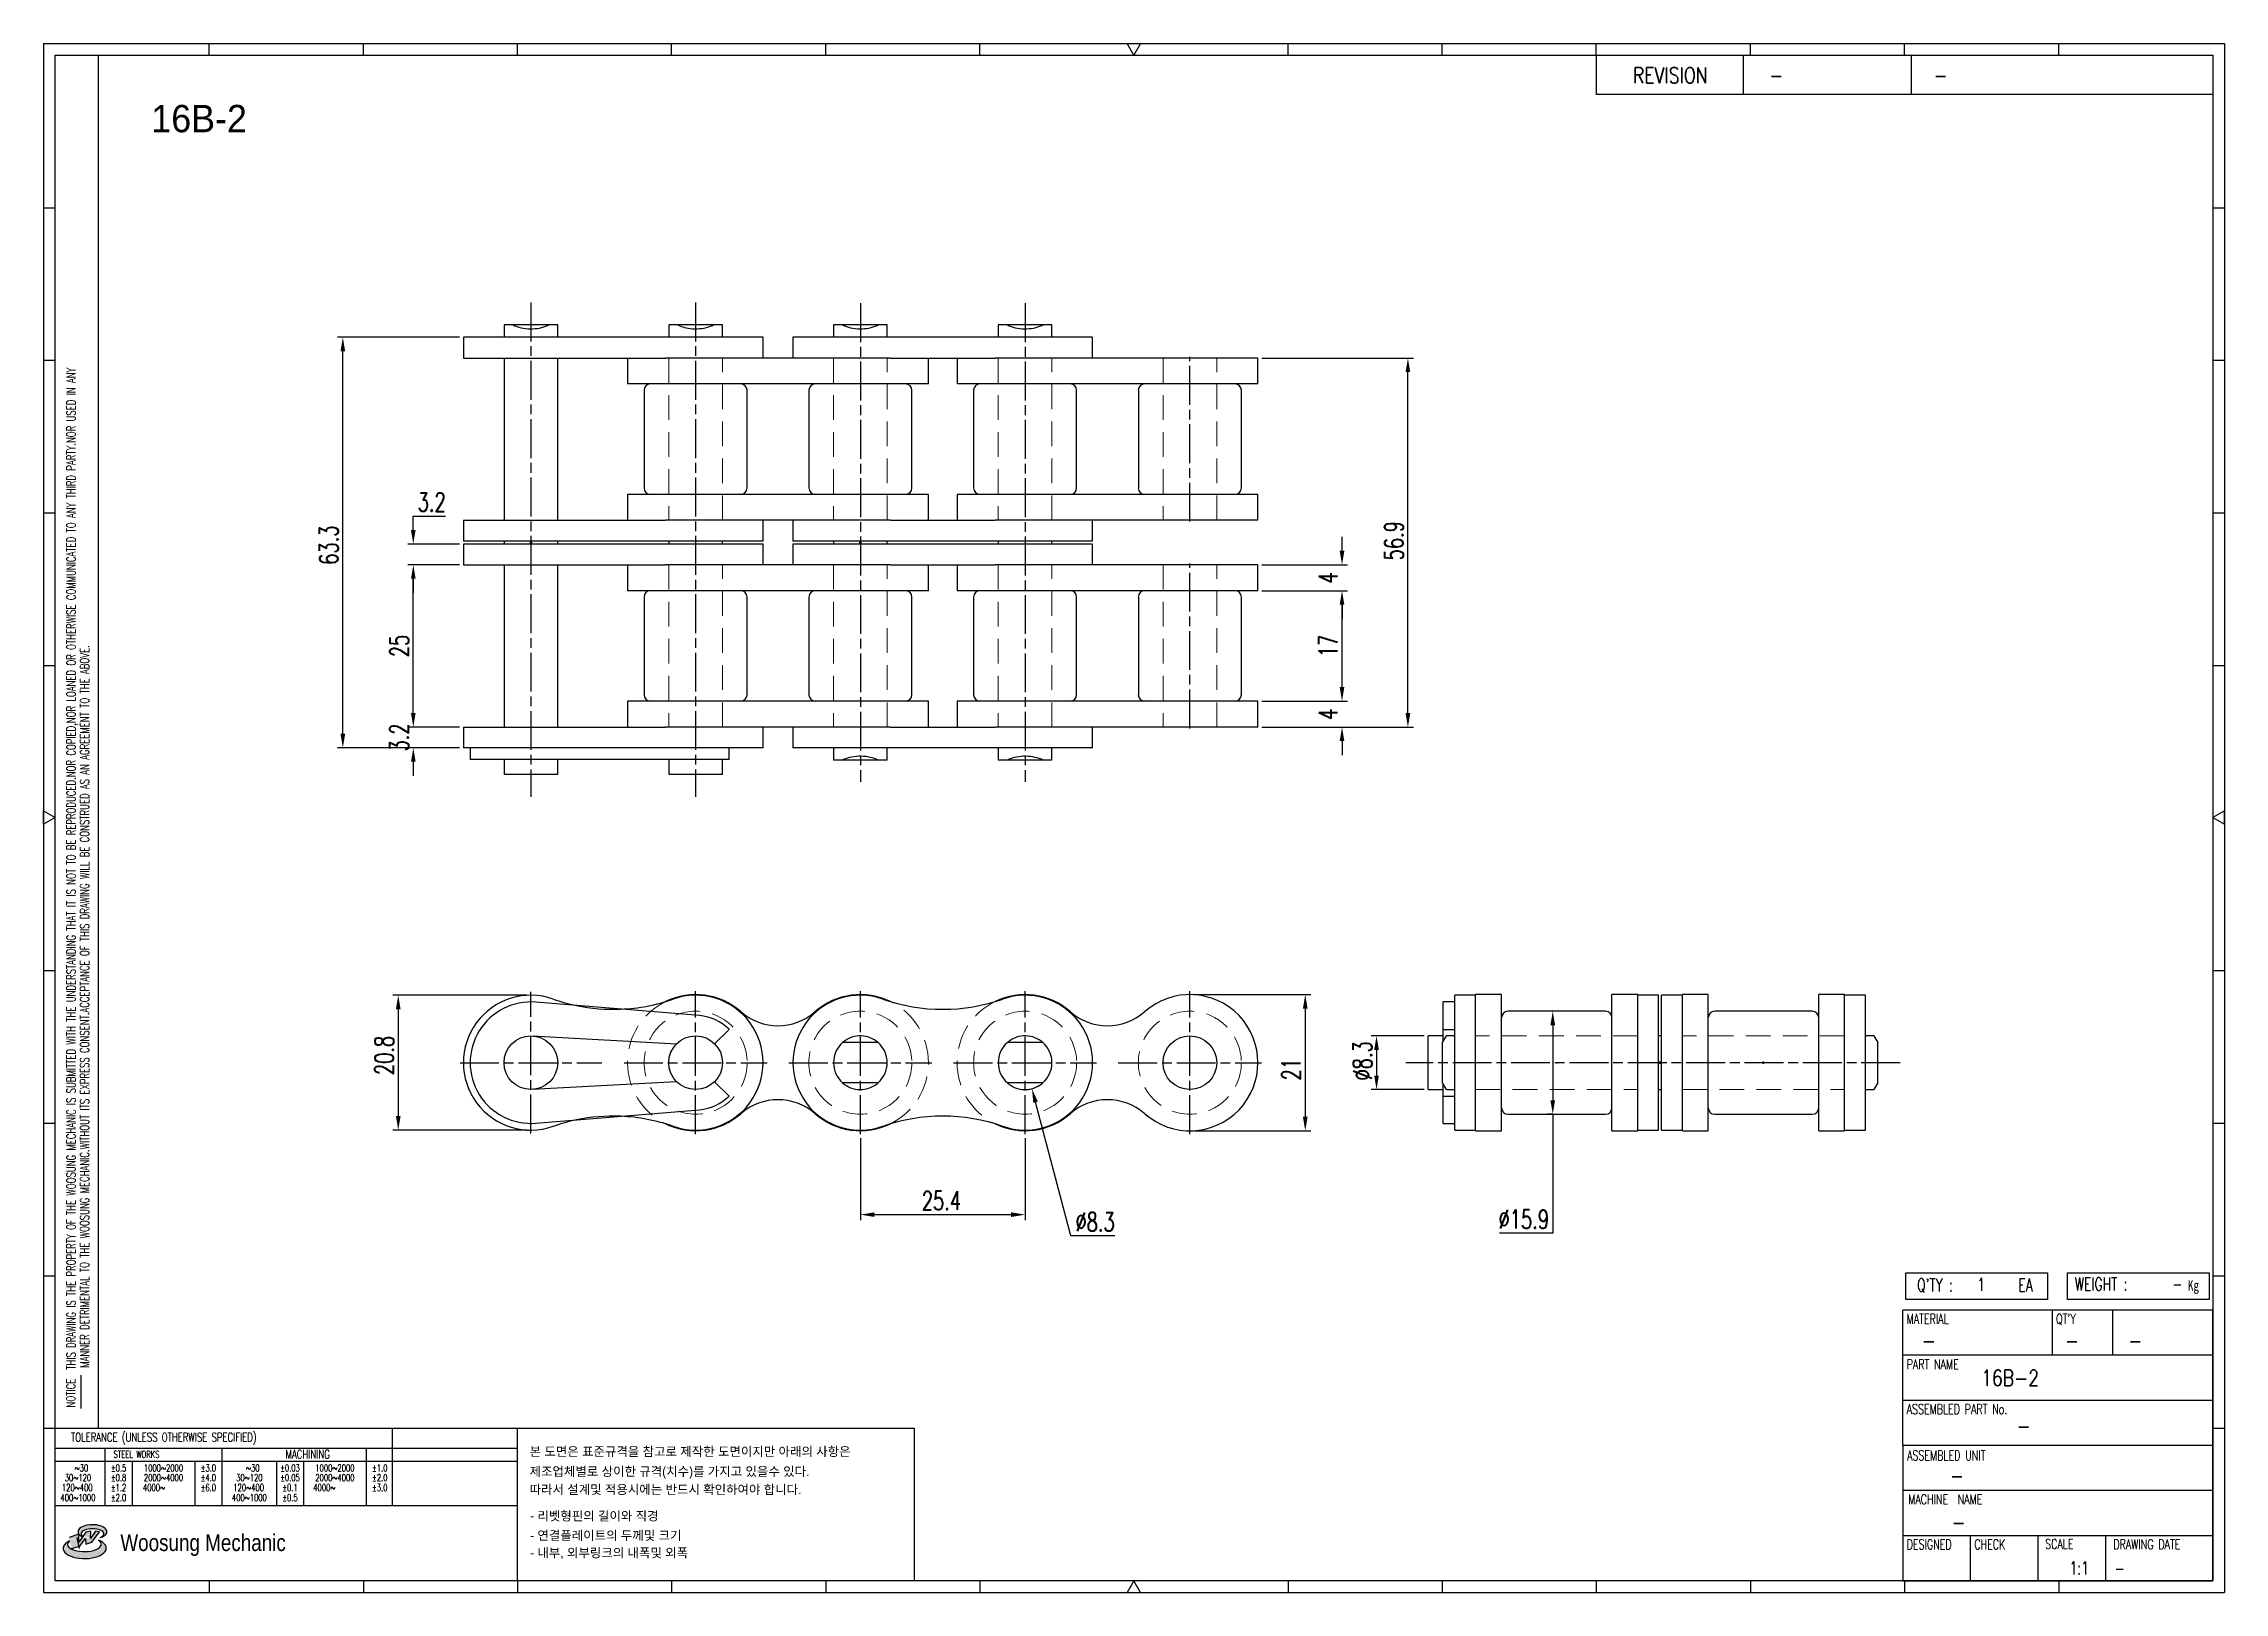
# Model space of a CAD drawing. Header units: millimetres. Extents: x 1145 to 1481, y -47 to 192.
import ezdxf
from ezdxf.enums import TextEntityAlignment as Align

# ---------------------------------------------------------------- set-up
doc = ezdxf.new("R2010")
doc.units = ezdxf.units.MM
doc.linetypes.add('AM_ISO08W050', pattern=[18, 12, -1.5, 3, -1.5])
doc.linetypes.add('HIDDEN', pattern=[9.525, 6.35, -3.175])
doc.layers.get('Defpoints').update_dxf_attribs({"color": 80})
for name, color, linetype, lineweight in [('2d ConnectionPoints', 7, 'Continuous', 50), ('CL1', 140, 'AM_ISO08W050', 25), ('HL3', 1, 'HIDDEN', 0)]:
    doc.layers.add(name, color=color, linetype=linetype, lineweight=lineweight)
for name, color, linetype in [('S-DIM', 40, 'Continuous'), ('TITLE', 7, 'Continuous'), ('도면레이아웃', 7, 'Continuous')]:
    doc.layers.add(name, color=color, linetype=linetype)
doc.styles.add('HAN', font='ROMANS.shx', dxfattribs={"width": 0.7, "bigfont": 'whgtxt.shx'})
doc.styles.add('HKD_ST2', font='romans.shx', dxfattribs={"width": 0.7, "height": 4, "bigfont": '@extfont2.shx'})
doc.styles.add('HSG', font='SIMPLEX.shx', dxfattribs={"width": 0.7, "bigfont": 'HSG.shx'})
doc.styles.add('MtXpl_', font='Gulim.ttf')
doc.styles.add('SLDTEXTSTYLE4', font='arial.ttf', dxfattribs={"width": 0.8})
doc.dimstyles.new('APP1.2', dxfattribs={"dimscale": 1.2, "dimtxt": 2.4, "dimasz": 1.8, "dimexe": 0.7, "dimexo": 0.5, "dimgap": 0.6, "dimtad": 1, "dimtoh": 1, "dimdec": 1, "dimrnd": 0.01, "dimzin": 9, "dimdsep": 46, "dimtxsty": 'HSG', "dimcen": 0, "dimclrd": 1, "dimclre": 1, "dimclrt": 256, "dimazin": 2, "dimtp": 1, "dimtm": 1, "dimtfac": 0.5, "dimtdec": 1, "dimtofl": 0, "dimtmove": 0, "dimatfit": 3, "dimfxl": 0, "dimtvp": 1, "dimtolj": 2, "dimlwd": -1, "dimlwe": -1, "dimarcsym": 0})

msp = doc.modelspace()

# ---------------------------------------------------------------- texts
at = {"color": 254, "style": 'MtXpl_'}
msp.add_text('16B-2', height=4.221, dxfattribs=at).set_placement((1161.17, 178.06))
at = {"style": 'HAN', "width": 0.8}
msp.add_text('16B-2', height=2.436, dxfattribs=at).set_placement((1443.28, -15.22))
at = {"color": 140, "style": 'MtXpl_'}
for s, p in [('본 도면은 표준규격을 참고로 제작한 도면이지만 아래의 사항은', (1219.49, -26.05)), ('제조업체별로 상이한 규격(치수)를 가지고 있을수 있다.', (1219.49, -29.12)), ('따라서 설계및 적용시에는 반드시 확인하여야 합니다.', (1219.49, -31.91)), ('- 리벳형핀의 길이와 직경', (1219.57, -35.99)), ('- 연결플레이트의 두께및 크기', (1219.57, -38.99)), ('- 내부, 외부링크의 내폭및 외폭', (1219.57, -41.67))]:
    msp.add_text(s, height=1.4072, dxfattribs=at).set_placement(p)

# ---------------------------------------------------------------- blocks, each defined once
blk = doc.blocks.new('MAST')
at = {"layer": '도면레이아웃'}
h = blk.add_hatch(color=10, dxfattribs=at)
h.paths.add_polyline_path([(1.544, 35.177), (1.554, 34.966), (1.779, 35.034), (2.054, 35.422), (1.908, 35.446), (1.728, 35.167), (1.741, 35.439), (1.547, 35.405), (1.292, 35.041), (1.295, 35.33), (0.943, 35.208), (1.03, 34.8), (1.336, 34.885)])
edge = h.paths.add_edge_path()
edge.add_ellipse((1.795, 35.421), major_axis=(-0.53, 0), ratio=0.487785, start_angle=122.36065, end_angle=403.39574)
edge.add_line((1.411, 35.244), (1.419, 35.261))
edge.add_ellipse((1.798, 35.344), major_axis=(-0.423, 0), ratio=0.444396, start_angle=131.58977, end_angle=386.19408, ccw=False)
edge = h.paths.add_edge_path()
edge.add_ellipse((1.512, 34.815), major_axis=(-0.793, 0), ratio=0.480113, start_angle=314.67633, end_angle=590.85213)
edge.add_ellipse((1.501, 34.958), major_axis=(-0.62, 0), ratio=0.43311, start_angle=331.7024, end_angle=574.42495, ccw=False)
at = {"color": 140}
for p, q in [((0, 90.118), (80.15, 90.118)), ((0, 90.118), (0, 33.191)), ((80.15, 90.118), (80.15, 33.191)), ((57.068, 89.693), (57.068, 88.246)), ((62.47, 89.693), (62.47, 88.246)), ((68.635, 89.693), (68.635, 88.246)), ((79.725, 88.246), (57.068, 88.246)), ((68.449, 43.961), (68.449, 44.936)), ((68.449, 44.936), (73.654, 44.936)), ((73.654, 44.936), (73.654, 43.961)), ((74.39, 43.961), (74.39, 44.936)), ((74.39, 44.936), (79.595, 44.936)), ((79.595, 44.936), (79.595, 43.961)), ((68.336, 38.59), (68.336, 43.563)), ((79.725, 43.563), (68.336, 43.563)), ((73.654, 43.961), (68.449, 43.961)), ((73.827, 43.563), (73.827, 41.905)), ((79.595, 43.961), (74.39, 43.961)), ((76.037, 43.563), (76.037, 41.905)), ((79.725, 38.59), (79.725, 43.563)), ((79.725, 41.905), (68.336, 41.905)), ((79.725, 40.248), (68.336, 40.248)), ((68.336, 38.59), (68.336, 33.616)), ((79.725, 38.59), (68.336, 38.59)), ((79.725, 33.616), (79.725, 38.59)), ((79.725, 36.932), (68.336, 36.932)), ((79.725, 35.274), (68.336, 35.274)), ((70.822, 33.616), (70.822, 35.274)), ((73.309, 33.616), (73.309, 35.274)), ((75.796, 33.616), (75.796, 35.274)), ((0, 33.191), (80.15, 33.191)), ((68.336, 33.616), (79.725, 33.616))]:
    blk.add_line(p, q, dxfattribs=at)
for p, q in [((6.089, 89.693), (6.089, 90.118)), ((11.753, 89.693), (11.753, 90.118)), ((17.418, 89.693), (17.418, 90.118)), ((23.082, 89.693), (23.082, 90.118)), ((28.746, 89.693), (28.746, 90.118)), ((34.411, 89.693), (34.411, 90.118)), ((45.739, 89.693), (45.739, 90.118)), ((51.404, 89.693), (51.404, 90.118)), ((57.068, 89.693), (57.068, 90.118)), ((62.732, 89.693), (62.732, 90.118)), ((68.397, 89.693), (68.397, 90.118)), ((74.061, 89.693), (74.061, 90.118)), ((0, 84.085), (0.425, 84.085)), ((79.725, 84.085), (80.15, 84.085)), ((0, 78.478), (0.425, 78.478)), ((79.725, 78.478), (80.15, 78.478)), ((0, 72.87), (0.425, 72.87)), ((79.725, 72.87), (80.15, 72.87)), ((0, 67.262), (0.425, 67.262)), ((79.725, 67.262), (80.15, 67.262)), ((0, 56.047), (0.425, 56.047)), ((79.725, 56.047), (80.15, 56.047)), ((0, 50.439), (0.425, 50.439)), ((79.725, 50.439), (80.15, 50.439)), ((0, 44.832), (0.425, 44.832)), ((79.725, 44.832), (80.15, 44.832)), ((1.377, 39.947), (1.377, 41.174)), ((0, 39.224), (0.425, 39.224)), ((79.725, 39.224), (80.15, 39.224)), ((6.089, 33.616), (6.089, 33.191)), ((11.753, 33.616), (11.753, 33.191)), ((17.418, 33.616), (17.418, 33.191)), ((23.082, 33.616), (23.082, 33.191)), ((28.746, 33.616), (28.746, 33.191)), ((34.411, 33.616), (34.411, 33.191)), ((45.739, 33.616), (45.739, 33.191)), ((51.404, 33.616), (51.404, 33.191)), ((57.068, 33.616), (57.068, 33.191)), ((62.732, 33.616), (62.732, 33.191)), ((68.397, 33.616), (68.397, 33.191)), ((74.061, 33.616), (74.061, 33.191))]:
    blk.add_line(p, q)
at = {"color": 2}
for p, q in [((2.017, 39.224), (2.017, 89.693)), ((0.425, 39.224), (17.418, 39.224)), ((0.425, 38.487), (17.418, 38.487)), ((2.257, 38.487), (2.257, 36.382)), ((6.557, 38.5), (6.557, 36.382)), ((11.857, 38.487), (11.857, 36.382)), ((12.816, 39.224), (12.816, 36.382)), ((17.418, 33.616), (17.418, 39.224)), ((0.425, 38.012), (17.418, 38.012)), ((3.257, 38.012), (3.257, 36.382)), ((5.557, 38.012), (5.557, 36.382)), ((8.557, 38.012), (8.557, 36.382)), ((9.557, 38.026), (9.557, 36.382)), ((0.425, 36.382), (17.418, 36.382))]:
    blk.add_line(p, q, dxfattribs=at)
for points in [[(40.075, 89.693), (39.83, 90.118), (40.32, 90.118)], [(0.425, 61.679), (0, 61.433), (0, 61.924)], [(79.725, 61.679), (80.15, 61.433), (80.15, 61.924)], [(40.075, 33.616), (39.83, 33.191), (40.32, 33.191)]]:
    blk.add_lwpolyline(points, close=True)
at = {"color": 140}
blk.add_lwpolyline([(0.425, 89.693), (79.725, 89.693), (79.725, 33.616), (0.425, 33.616)], close=True, dxfattribs=at)
at = {"layer": '도면레이아웃'}
for p, q in [((1.295, 35.33), (0.943, 35.208)), ((1.547, 35.405), (1.292, 35.041)), ((1.292, 35.041), (1.295, 35.33)), ((1.741, 35.439), (1.547, 35.405)), ((1.908, 35.446), (1.728, 35.167)), ((1.728, 35.167), (1.741, 35.439)), ((1.779, 35.034), (2.054, 35.422)), ((2.054, 35.422), (1.908, 35.446)), ((1.03, 34.8), (1.336, 34.885)), ((1.224, 35.208), (1.311, 34.8)), ((1.224, 35.208), (1.224, 35.208)), ((1.336, 34.885), (1.544, 35.177)), ((1.419, 35.261), (1.411, 35.244)), ((1.544, 35.177), (1.554, 34.966)), ((1.554, 34.966), (1.779, 35.034))]:
    blk.add_line(p, q, dxfattribs=at)
for centre, major_axis, ratio, start_param, end_param in [((1.795, 35.421), (-0.53, 0), 0.487785, 2.135596, 7.040584), ((1.798, 35.344), (-0.423, 0), 0.444396, 2.296675, 6.740358), ((1.512, 34.815), (-0.793, 0), 0.480113, 5.492138, 10.312315), ((1.501, 34.958), (-0.62, 0), 0.43311, 5.789299, 10.025607)]:
    blk.add_ellipse(centre, major_axis=major_axis, ratio=ratio, start_param=start_param, end_param=end_param, dxfattribs=at)
for s, height, style, width, p in [('REVISION', 0.5806, 'HAN', 0.8, (58.415, 88.664)), ('-', 0.581, 'HAN', 0.8, (63.426, 88.664)), ('-', 0.581, 'HAN', 0.8, (69.468, 88.664)), ("Q'TY : ", 0.4746, 'HKD_ST2', 0.7, (68.857, 44.253)), ('1', 0.475, 'HKD_ST2', 0.7, (71.071, 44.275)), ('EA', 0.4746, 'HKD_ST2', 0.7, (72.578, 44.253)), ('WEIGHT : ', 0.4746, 'HKD_ST2', 0.7, (74.65, 44.286)), ('-', 0.581, 'HAN', 0.8, (69.029, 42.157)), ('-', 0.581, 'HAN', 0.8, (74.289, 42.157)), ('-', 0.581, 'HAN', 0.8, (76.623, 42.157)), ('-', 0.581, 'HAN', 0.8, (72.515, 39.013)), ('-', 0.581, 'HAN', 0.8, (70.067, 37.189)), ('-', 0.581, 'HAN', 0.8, (70.126, 35.48)), ('1:1', 0.4746, 'HKD_ST2', 0.7, (74.458, 33.848)), ('-', 0.475, 'HKD_ST2', 0.7, (76.112, 33.837))]:
    blk.add_text(s, height=height, dxfattribs=dict(style=style, width=width)).set_placement(p)
at = {"color": 6, "style": 'HKD_ST2', "width": 0.7}
for s, p in [(' THIS DRAWING IS THE PROPERTY OF THE WOOSUNG MECHANIC IS SUBMITTED WITH THE UNDERSTANDING THAT IT IS NOT TO BE REPRODUCED.NOR COPIED,NOR LOANED OR OTHERWISE COMMUNICATED TO ANY THIRD PARTY.NOR USED IN ANY', (1.173, 41.217)), ('MANNER DETRIMENTAL TO THE WOOSUNG MECHANIC.WITHOUT ITS EXPRESS CONSENT.ACCEPTANCE OF THIS DRAWING WILL BE CONSTRUED AS AN AGREEMENT TO THE ABOVE.', (1.672, 41.447))]:
    blk.add_text(s, height=0.326266, rotation=90, dxfattribs=at).set_placement(p)
at = {"style": 'HKD_ST2', "width": 0.7}
blk.add_text('-', height=0.475, dxfattribs=at).set_placement((78.613, 44.286), align=Align.RIGHT)
at = {"color": 254, "style": 'HKD_ST2', "width": 0.7}
for s, height, p in [('MATERIAL', 0.3651, (68.474, 43.425)), ("QT'Y", 0.3651, (73.965, 43.425)), ('PART NAME', 0.3651, (68.474, 41.756)), ('ASSEMBLED PART No.', 0.36511, (68.474, 40.109)), ('ASSEMBLED UNIT', 0.36511, (68.49, 38.408)), ('MACHINE  NAME', 0.36511, (68.532, 36.794)), ('DESIGNED', 0.3651, (68.474, 35.136)), ('CHECK', 0.3651, (70.961, 35.136)), ('SCALE', 0.3651, (73.566, 35.153)), ('DRAWING DATE', 0.36511, (76.071, 35.141))]:
    blk.add_text(s, height=height, dxfattribs=at).set_placement(p, align=Align.TOP_LEFT)
at = {"style": 'HKD_ST2', "width": 0.7}
blk.add_text('NOTICE', height=0.3263, rotation=90, dxfattribs=at).set_placement((1.163, 39.988))
blk.add_text('TOLERANCE (UNLESS OTHERWISE SPECIFIED)', height=0.32627, dxfattribs=at).set_placement((4.417, 38.896), align=Align.MIDDLE_CENTER)
at = {"color": 4, "style": 'HKD_ST2', "width": 0.7}
for s, height, p in [('%%12630', 0.261, (1.389, 37.762)), ('1000%%1262000', 0.26101, (4.407, 37.762)), ('%%12630', 0.261, (7.689, 37.762)), ('1000%%1262000', 0.26101, (10.707, 37.762)), ('120%%126400', 0.26101, (1.237, 37.045)), ('30%%126120', 0.261, (1.263, 37.411)), ('4000%%126', 0.261, (4.061, 37.045)), ('2000%%1264000', 0.26101, (4.407, 37.411)), ('120%%126400', 0.26101, (7.537, 37.045)), ('30%%126120', 0.261, (7.563, 37.411)), ('4000%%126', 0.261, (10.321, 37.045)), ('2000%%1264000', 0.26101, (10.707, 37.411)), ('400%%1261000', 0.26101, (1.263, 36.67)), ('400%%1261000', 0.26101, (7.563, 36.67))]:
    blk.add_text(s, height=height, dxfattribs=at).set_placement(p, align=Align.MIDDLE_CENTER)
for s, height, p in [('%%P0.5', 0.261, (2.757, 37.762)), ('STEEL WORKS', 0.26101, (3.416, 38.268)), ('%%P3.0', 0.261, (6.057, 37.762)), ('%%P0.03', 0.261, (9.057, 37.762)), ('MACHINING', 0.3263, (9.707, 38.27)), ('%%P1.0', 0.261, (12.357, 37.762)), ('%%P0.8', 0.261, (2.757, 37.411)), ('%%P1.2', 0.261, (2.757, 37.045)), ('%%P4.0', 0.261, (6.057, 37.411)), ('%%P6.0', 0.261, (6.057, 37.045)), ('%%P0.05', 0.261, (9.057, 37.411)), ('%%P0.1', 0.261, (9.057, 37.045)), ('%%P2.0', 0.261, (12.357, 37.411)), ('%%P3.0', 0.261, (12.357, 37.045)), ('%%P2.0', 0.261, (2.757, 36.67)), ('%%P0.5', 0.261, (9.057, 36.67))]:
    blk.add_text(s, height=height, dxfattribs=at).set_placement(p, align=Align.MIDDLE)
at = {"color": 1, "style": 'SLDTEXTSTYLE4', "width": 0.8}
blk.add_text('Woosung Mechanic', height=0.61957, dxfattribs=at).set_placement((2.822, 34.711))
at = {"layer": 'TITLE', "width": 0.8}
blk.add_text('Kg', height=0.3789, dxfattribs=at).set_placement((78.807, 44.286))
blk = doc.blocks.new('*D2')
at = {"layer": 'Defpoints', "color": 0, "transparency": 16777216}
for p in [(1331.79, 90.35), (1344.75, 90.35), (1331.79, 86.35)]:
    blk.add_point(p, dxfattribs=at)
at = {"layer": 'S-DIM', "color": 1, "transparency": 16777216}
for p, q in [((1344.75, 92.51), (1344.75, 94.67)), ((1332.39, 90.35), (1345.59, 90.35)), ((1332.39, 86.35), (1345.59, 86.35)), ((1344.75, 84.19), (1344.75, 82.03))]:
    blk.add_line(p, q, dxfattribs=at)
for points in [[(1344.39, 92.51), (1345.11, 92.51), (1344.75, 90.35)], [(1344.39, 84.19), (1345.11, 84.19), (1344.75, 86.35)]]:
    blk.add_solid(points, dxfattribs=at)
at = {"layer": 'S-DIM', "transparency": 16777216, "insert": (1342.59, 88.35), "char_height": 2.88, "attachment_point": 5, "rotation": 90, "style": 'HSG'}
blk.add_mtext('\\A2;4', dxfattribs=at)
blk = doc.blocks.new('*D3')
at = {"layer": 'Defpoints', "color": 0, "transparency": 16777216}
for p in [(1331.79, 107.37), (1344.75, 107.37), (1331.79, 90.35)]:
    blk.add_point(p, dxfattribs=at)
at = {"layer": 'S-DIM', "color": 1, "transparency": 16777216}
for p, q in [((1332.39, 107.37), (1345.59, 107.37)), ((1344.75, 92.51), (1344.75, 105.21)), ((1332.39, 90.35), (1345.59, 90.35))]:
    blk.add_line(p, q, dxfattribs=at)
for points in [[(1344.39, 105.21), (1345.11, 105.21), (1344.75, 107.37)], [(1344.39, 92.51), (1345.11, 92.51), (1344.75, 90.35)]]:
    blk.add_solid(points, dxfattribs=at)
at = {"layer": 'S-DIM', "transparency": 16777216, "insert": (1342.59, 98.86), "char_height": 2.88, "attachment_point": 5, "rotation": 90, "style": 'HSG'}
blk.add_mtext('\\A2;17', dxfattribs=at)
blk = doc.blocks.new('*D4')
at = {"layer": 'Defpoints', "color": 0, "transparency": 16777216}
for p in [(1331.79, 111.37), (1344.75, 111.37), (1331.79, 107.37)]:
    blk.add_point(p, dxfattribs=at)
at = {"layer": 'S-DIM', "color": 1, "transparency": 16777216}
for p, q in [((1344.75, 113.53), (1344.75, 115.69)), ((1332.39, 111.37), (1345.59, 111.37)), ((1332.39, 107.37), (1345.59, 107.37)), ((1344.75, 105.21), (1344.75, 103.05))]:
    blk.add_line(p, q, dxfattribs=at)
for points in [[(1344.39, 113.53), (1345.11, 113.53), (1344.75, 111.37)], [(1344.39, 105.21), (1345.11, 105.21), (1344.75, 107.37)]]:
    blk.add_solid(points, dxfattribs=at)
at = {"layer": 'S-DIM', "transparency": 16777216, "insert": (1342.59, 109.37), "char_height": 2.88, "attachment_point": 5, "rotation": 90, "style": 'HSG'}
blk.add_mtext('\\A2;4', dxfattribs=at)
blk = doc.blocks.new('*D5')
at = {"layer": 'Defpoints', "color": 0, "transparency": 16777216}
for p in [(1331.79, 143.25), (1354.91, 143.25), (1331.79, 86.35)]:
    blk.add_point(p, dxfattribs=at)
at = {"layer": 'S-DIM', "color": 1, "transparency": 16777216}
for p, q in [((1332.39, 143.25), (1355.75, 143.25)), ((1354.91, 88.51), (1354.91, 141.09)), ((1332.39, 86.35), (1355.75, 86.35))]:
    blk.add_line(p, q, dxfattribs=at)
for points in [[(1354.55, 141.09), (1355.27, 141.09), (1354.91, 143.25)], [(1354.55, 88.51), (1355.27, 88.51), (1354.91, 86.35)]]:
    blk.add_solid(points, dxfattribs=at)
at = {"layer": 'S-DIM', "transparency": 16777216, "insert": (1352.75, 115.08), "char_height": 2.88, "attachment_point": 5, "rotation": 90, "style": 'HSG'}
blk.add_mtext('\\A2;56.9', dxfattribs=at)
blk = doc.blocks.new('*D6')
at = {"layer": 'Defpoints', "color": 0, "transparency": 16777216}
for p in [(1201.56, 86.35), (1209.29, 86.35), (1209.29, 83.15)]:
    blk.add_point(p, dxfattribs=at)
at = {"layer": 'S-DIM', "color": 1, "transparency": 16777216}
for p, q in [((1201.56, 88.51), (1201.56, 90.67)), ((1208.69, 86.35), (1200.72, 86.35)), ((1208.69, 83.15), (1200.72, 83.15)), ((1201.56, 80.99), (1201.56, 78.83))]:
    blk.add_line(p, q, dxfattribs=at)
for points in [[(1201.2, 88.51), (1201.92, 88.51), (1201.56, 86.35)], [(1201.2, 80.99), (1201.92, 80.99), (1201.56, 83.15)]]:
    blk.add_solid(points, dxfattribs=at)
at = {"layer": 'S-DIM', "transparency": 16777216, "insert": (1199.4, 84.75), "char_height": 2.88, "attachment_point": 5, "rotation": 90, "style": 'HSG'}
blk.add_mtext('\\A2;3.2', dxfattribs=at)
blk = doc.blocks.new('*D7')
at = {"layer": 'Defpoints', "color": 0, "transparency": 16777216}
for p in [(1201.56, 111.37), (1209.29, 111.37), (1209.29, 86.35)]:
    blk.add_point(p, dxfattribs=at)
at = {"layer": 'S-DIM', "color": 1, "transparency": 16777216}
for p, q in [((1208.69, 111.37), (1200.72, 111.37)), ((1201.56, 88.51), (1201.56, 109.21)), ((1208.69, 86.35), (1200.72, 86.35))]:
    blk.add_line(p, q, dxfattribs=at)
for points in [[(1201.2, 109.21), (1201.92, 109.21), (1201.56, 111.37)], [(1201.2, 88.51), (1201.92, 88.51), (1201.56, 86.35)]]:
    blk.add_solid(points, dxfattribs=at)
at = {"layer": 'S-DIM', "transparency": 16777216, "insert": (1199.4, 98.86), "char_height": 2.88, "attachment_point": 5, "rotation": 90, "style": 'HSG'}
blk.add_mtext('\\A2;25', dxfattribs=at)
blk = doc.blocks.new('*D8')
at = {"layer": 'Defpoints', "color": 0, "transparency": 16777216}
for p in [(1201.56, 114.57), (1209.29, 114.57), (1209.29, 111.37)]:
    blk.add_point(p, dxfattribs=at)
at = {"layer": 'S-DIM', "color": 1, "transparency": 16777216}
for p, q in [((1201.56, 116.73), (1201.56, 118.89)), ((1201.56, 118.89), (1206.51, 118.89)), ((1208.69, 114.57), (1200.72, 114.57)), ((1208.69, 111.37), (1200.72, 111.37)), ((1201.56, 109.21), (1201.56, 107.05))]:
    blk.add_line(p, q, dxfattribs=at)
for points in [[(1201.2, 116.73), (1201.92, 116.73), (1201.56, 114.57)], [(1201.2, 109.21), (1201.92, 109.21), (1201.56, 111.37)]]:
    blk.add_solid(points, dxfattribs=at)
at = {"layer": 'S-DIM', "transparency": 16777216, "insert": (1204.4, 121.05), "char_height": 2.88, "attachment_point": 5, "style": 'HSG'}
blk.add_mtext('\\A2;3.2', dxfattribs=at)
blk = doc.blocks.new('*D9')
at = {"layer": 'Defpoints', "color": 0, "transparency": 16777216}
for p in [(1190.7, 146.45), (1209.29, 146.45), (1209.29, 83.15)]:
    blk.add_point(p, dxfattribs=at)
at = {"layer": 'S-DIM', "color": 1, "transparency": 16777216}
for p, q in [((1208.69, 146.45), (1189.86, 146.45)), ((1190.7, 85.31), (1190.7, 144.29)), ((1208.69, 83.15), (1189.86, 83.15))]:
    blk.add_line(p, q, dxfattribs=at)
for points in [[(1190.34, 144.29), (1191.06, 144.29), (1190.7, 146.45)], [(1190.34, 85.31), (1191.06, 85.31), (1190.7, 83.15)]]:
    blk.add_solid(points, dxfattribs=at)
at = {"layer": 'S-DIM', "transparency": 16777216, "insert": (1188.54, 114.39), "char_height": 2.88, "attachment_point": 5, "rotation": 90, "style": 'HSG'}
blk.add_mtext('\\A2;63.3', dxfattribs=at)
blk = doc.blocks.new('*D10')
at = {"layer": 'Defpoints', "color": 0, "transparency": 16777216}
for p in [(1219.69, 45), (1199.24, 24.2), (1219.69, 24.2)]:
    blk.add_point(p, dxfattribs=at)
at = {"layer": 'S-DIM', "color": 1, "transparency": 16777216}
for p, q in [((1219.09, 45), (1198.4, 45)), ((1199.24, 42.84), (1199.24, 26.36)), ((1219.09, 24.2), (1198.4, 24.2))]:
    blk.add_line(p, q, dxfattribs=at)
for points in [[(1198.88, 42.84), (1199.6, 42.84), (1199.24, 45)], [(1198.88, 26.36), (1199.6, 26.36), (1199.24, 24.2)]]:
    blk.add_solid(points, dxfattribs=at)
at = {"layer": 'S-DIM', "transparency": 16777216, "insert": (1197.08, 35.72), "char_height": 2.88, "attachment_point": 5, "rotation": 90, "style": 'HSG'}
blk.add_mtext('\\A2;20.8', dxfattribs=at)
blk = doc.blocks.new('*D11')
at = {"layer": 'Defpoints', "color": 0, "transparency": 16777216}
for p in [(1270.49, 23.57), (1295.89, 23.57), (1295.89, 11.17)]:
    blk.add_point(p, dxfattribs=at)
at = {"layer": 'S-DIM', "color": 1, "transparency": 16777216}
for p, q in [((1270.49, 22.97), (1270.49, 10.33)), ((1295.89, 22.97), (1295.89, 10.33)), ((1272.65, 11.17), (1293.73, 11.17))]:
    blk.add_line(p, q, dxfattribs=at)
for points in [[(1272.65, 11.53), (1272.65, 10.81), (1270.49, 11.17)], [(1293.73, 11.53), (1293.73, 10.81), (1295.89, 11.17)]]:
    blk.add_solid(points, dxfattribs=at)
at = {"layer": 'S-DIM', "transparency": 16777216, "insert": (1282.98, 13.33), "char_height": 2.88, "attachment_point": 5, "style": 'HSG'}
blk.add_mtext('\\A2;25.4', dxfattribs=at)
blk = doc.blocks.new('*D12')
at = {"layer": 'Defpoints', "color": 0, "transparency": 16777216}
for p in [(1294.83, 38.6), (1296.95, 30.59)]:
    blk.add_point(p, dxfattribs=at)
at = {"layer": 'S-DIM', "color": 1, "transparency": 16777216}
for p, q in [((1302.93, 7.9), (1297.5, 28.5)), ((1309.7, 7.9), (1302.93, 7.9))]:
    blk.add_line(p, q, dxfattribs=at)
blk.add_arc((1295.89, 34.6), 4.14, 273.1571, 303.1059, dxfattribs=at)
blk.add_solid([(1297.85, 28.6), (1297.15, 28.41), (1296.95, 30.59)], dxfattribs=at)
at = {"layer": 'S-DIM', "transparency": 16777216, "insert": (1306.68, 10.06), "char_height": 2.88, "attachment_point": 5, "style": 'HSG'}
blk.add_mtext('\\A2;∅8.3', dxfattribs=at)
blk = doc.blocks.new('*D13')
at = {"layer": 'Defpoints', "color": 0, "transparency": 16777216}
for p in [(1321.29, 45.1), (1321.29, 24.1), (1339.08, 24.1)]:
    blk.add_point(p, dxfattribs=at)
at = {"layer": 'S-DIM', "color": 1, "transparency": 16777216}
for p, q in [((1321.89, 45.1), (1339.92, 45.1)), ((1339.08, 42.94), (1339.08, 26.26)), ((1321.89, 24.1), (1339.92, 24.1))]:
    blk.add_line(p, q, dxfattribs=at)
for points in [[(1338.72, 42.94), (1339.44, 42.94), (1339.08, 45.1)], [(1338.72, 26.26), (1339.44, 26.26), (1339.08, 24.1)]]:
    blk.add_solid(points, dxfattribs=at)
at = {"layer": 'S-DIM', "transparency": 16777216, "insert": (1336.92, 33.6), "char_height": 2.88, "attachment_point": 5, "rotation": 90, "style": 'HSG'}
blk.add_mtext('\\A2;21', dxfattribs=at)
blk = doc.blocks.new('*D14')
at = {"layer": 'Defpoints', "color": 0, "transparency": 16777216}
for p in [(1358.04, 38.74), (1350.07, 30.46), (1358.04, 30.46)]:
    blk.add_point(p, dxfattribs=at)
at = {"layer": 'S-DIM', "color": 1, "transparency": 16777216}
for p, q in [((1357.44, 38.74), (1349.23, 38.74)), ((1350.07, 36.58), (1350.07, 32.62)), ((1357.44, 30.46), (1349.23, 30.46))]:
    blk.add_line(p, q, dxfattribs=at)
for points in [[(1349.71, 36.58), (1350.43, 36.58), (1350.07, 38.74)], [(1349.71, 32.62), (1350.43, 32.62), (1350.07, 30.46)]]:
    blk.add_solid(points, dxfattribs=at)
at = {"layer": 'S-DIM', "transparency": 16777216, "insert": (1347.91, 34.87), "char_height": 2.88, "attachment_point": 5, "rotation": 90, "style": 'HSG'}
blk.add_mtext('\\A2;%%c8.3', dxfattribs=at)
blk = doc.blocks.new('*D15')
at = {"layer": 'Defpoints', "color": 0, "transparency": 16777216}
for p in [(1377.85, 42.54), (1377.24, 26.66), (1377.85, 26.66)]:
    blk.add_point(p, dxfattribs=at)
at = {"layer": 'S-DIM', "color": 1, "transparency": 16777216}
for p, q in [((1377.25, 42.54), (1376.4, 42.54)), ((1377.24, 40.38), (1377.24, 28.82)), ((1377.25, 26.66), (1376.4, 26.66)), ((1377.24, 26.66), (1377.24, 8.29)), ((1377.24, 8.29), (1369.03, 8.29))]:
    blk.add_line(p, q, dxfattribs=at)
for points in [[(1376.88, 40.38), (1377.6, 40.38), (1377.24, 42.54)], [(1376.88, 28.82), (1377.6, 28.82), (1377.24, 26.66)]]:
    blk.add_solid(points, dxfattribs=at)
at = {"layer": 'S-DIM', "transparency": 16777216, "insert": (1372.77, 10.45), "char_height": 2.88, "attachment_point": 5, "style": 'HSG'}
blk.add_mtext('\\A2;%%c15.9', dxfattribs=at)

# ---------------------------------------------------------------- dimensions: what is measured, and where the dimension line sits
at = {"layer": 'S-DIM'}
for base, p1, p2, picture, middle in [((1190.7, 146.45), (1209.29, 83.15), (1209.29, 146.45), '*D9', (1190.7, 114.39)), ((1354.91, 143.25), (1331.79, 86.35), (1331.79, 143.25), '*D5', (1354.91, 115.08)), ((1344.75, 90.35), (1331.79, 86.35), (1331.79, 90.35), '*D2', (1344.75, 88.35)), ((1201.56, 86.35), (1209.29, 83.15), (1209.29, 86.35), '*D6', (1201.56, 84.75)), ((1199.24, 24.2), (1219.69, 45), (1219.69, 24.2), '*D10', (1199.24, 35.72)), ((1339.08, 24.1), (1321.29, 45.1), (1321.29, 24.1), '*D13', (1339.08, 33.6))]:
    dim = msp.add_linear_dim(base=base, p1=p1, p2=p2, angle=90, dimstyle='APP1.2', dxfattribs=at)
    dim.commit()
    dim.dimension.update_dxf_attribs({"geometry": picture, "text_midpoint": middle, "dimtype": 128})
for base, p1, p2, picture, middle in [((1201.56, 114.57), (1209.29, 111.37), (1209.29, 114.57), '*D8', (1204.4, 121.05)), ((1344.75, 111.37), (1331.79, 107.37), (1331.79, 111.37), '*D4', (1342.59, 109.37)), ((1201.56, 111.37), (1209.29, 86.35), (1209.29, 111.37), '*D7', (1199.4, 98.86)), ((1344.75, 107.37), (1331.79, 90.35), (1331.79, 107.37), '*D3', (1342.59, 98.86))]:
    dim = msp.add_linear_dim(base=base, p1=p1, p2=p2, angle=90, dimstyle='APP1.2', dxfattribs=at)
    dim.commit()
    dim.dimension.update_dxf_attribs({"geometry": picture, "text_midpoint": middle})
for base, p1, p2, picture, middle in [((1377.24, 26.66), (1377.85, 42.54), (1377.85, 26.66), '*D15', (1372.77, 8.29)), ((1350.07, 30.46), (1358.04, 38.74), (1358.04, 30.46), '*D14', (1350.07, 34.87))]:
    dim = msp.add_linear_dim(base=base, p1=p1, p2=p2, angle=90, text='%%c<>', dimstyle='APP1.2', dxfattribs=at)
    dim.commit()
    dim.dimension.update_dxf_attribs({"geometry": picture, "text_midpoint": middle, "dimtype": 128})
dim = msp.add_diameter_dim_2p(p1=(1294.83, 38.6), p2=(1296.95, 30.59), dimstyle='APP1.2', dxfattribs=at)
dim.commit()
dim.dimension.update_dxf_attribs({"geometry": '*D12', "text_midpoint": (1306.68, 7.9), "dimtype": 131})
dim = msp.add_linear_dim(base=(1295.89, 11.17), p1=(1270.49, 23.57), p2=(1295.89, 23.57), dimstyle='APP1.2', dxfattribs=at)
dim.commit()
dim.dimension.update_dxf_attribs({"geometry": '*D11', "text_midpoint": (1282.98, 11.17), "dimtype": 128})

# ---------------------------------------------------------------- linework, layer by layer
for p, q in [((1215.55, 148.35), (1215.55, 146.45)), ((1223.83, 148.35), (1215.55, 148.35)), ((1216.95, 148.35), (1217.23, 148.22)), ((1217.23, 148.22), (1217.53, 148.1)), ((1217.53, 148.1), (1217.85, 148)), ((1217.85, 148), (1218.18, 147.92)), ((1221.01, 147.88), (1221.35, 147.95)), ((1221.35, 147.95), (1221.67, 148.04)), ((1221.67, 148.04), (1221.98, 148.15)), ((1221.98, 148.15), (1222.27, 148.28)), ((1222.27, 148.28), (1222.43, 148.35)), ((1223.83, 146.45), (1223.83, 148.35)), ((1249.23, 148.35), (1240.95, 148.35)), ((1240.95, 148.35), (1240.95, 146.45)), ((1242.35, 148.35), (1242.63, 148.22)), ((1242.63, 148.22), (1242.93, 148.1)), ((1242.93, 148.1), (1243.25, 148)), ((1243.25, 148), (1243.58, 147.92)), ((1246.41, 147.88), (1246.75, 147.95)), ((1246.75, 147.95), (1247.07, 148.04)), ((1247.07, 148.04), (1247.38, 148.15)), ((1247.38, 148.15), (1247.67, 148.28)), ((1247.67, 148.28), (1247.83, 148.35)), ((1249.23, 146.45), (1249.23, 148.35)), ((1274.63, 148.35), (1266.35, 148.35)), ((1266.35, 148.35), (1266.35, 146.45)), ((1274.63, 146.45), (1274.63, 148.35)), ((1300.03, 148.35), (1291.75, 148.35)), ((1291.75, 148.35), (1291.75, 146.45)), ((1300.03, 146.45), (1300.03, 148.35)), ((1209.29, 146.45), (1209.29, 143.25)), ((1255.49, 146.45), (1209.29, 146.45)), ((1218.18, 147.92), (1218.52, 147.85)), ((1218.52, 147.85), (1218.87, 147.8)), ((1218.87, 147.8), (1219.23, 147.77)), ((1219.23, 147.77), (1219.59, 147.75)), ((1219.59, 147.75), (1219.95, 147.76)), ((1219.95, 147.76), (1220.31, 147.78)), ((1220.31, 147.78), (1220.66, 147.82)), ((1220.66, 147.82), (1221.01, 147.88)), ((1243.58, 147.92), (1243.92, 147.85)), ((1243.92, 147.85), (1244.27, 147.8)), ((1244.27, 147.8), (1244.63, 147.77)), ((1244.63, 147.77), (1244.99, 147.75)), ((1244.99, 147.75), (1245.35, 147.76)), ((1245.35, 147.76), (1245.71, 147.78)), ((1245.71, 147.78), (1246.06, 147.82)), ((1246.06, 147.82), (1246.41, 147.88)), ((1255.49, 143.25), (1255.49, 146.45)), ((1260.09, 146.45), (1260.09, 143.25)), ((1306.29, 146.45), (1260.09, 146.45)), ((1306.29, 143.25), (1306.29, 146.45)), ((1209.29, 143.25), (1240.47, 143.25)), ((1215.55, 143.25), (1215.55, 118.23)), ((1223.83, 118.23), (1223.83, 143.25)), ((1234.59, 143.25), (1234.59, 139.25)), ((1275.11, 143.25), (1240.47, 143.25)), ((1275.11, 143.25), (1291.27, 143.25)), ((1280.99, 139.25), (1280.99, 143.25)), ((1285.39, 143.25), (1285.39, 139.25)), ((1331.79, 143.25), (1291.27, 143.25)), ((1331.79, 139.25), (1331.79, 143.25)), ((1280.99, 139.25), (1234.59, 139.25)), ((1237.15, 138.27), (1237.15, 123.22)), ((1253.03, 123.22), (1253.03, 138.27)), ((1262.55, 138.27), (1262.55, 123.22)), ((1278.43, 123.22), (1278.43, 138.27)), ((1331.79, 139.25), (1285.39, 139.25)), ((1287.95, 138.27), (1287.95, 123.22)), ((1303.83, 123.22), (1303.83, 138.27)), ((1313.35, 138.27), (1313.35, 123.22)), ((1329.23, 123.22), (1329.23, 138.27)), ((1234.59, 122.23), (1234.59, 118.23)), ((1280.99, 122.23), (1234.59, 122.23)), ((1280.99, 118.23), (1280.99, 122.23)), ((1285.39, 122.23), (1285.39, 118.23)), ((1331.79, 122.23), (1285.39, 122.23)), ((1331.79, 118.23), (1331.79, 122.23)), ((1209.29, 118.23), (1240.47, 118.23)), ((1209.29, 118.23), (1209.29, 115.03)), ((1275.11, 118.23), (1240.47, 118.23)), ((1255.49, 115.03), (1255.49, 118.23)), ((1260.09, 118.23), (1260.09, 115.03)), ((1275.11, 118.23), (1291.27, 118.23)), ((1331.79, 118.23), (1291.27, 118.23)), ((1306.29, 115.03), (1306.29, 118.23)), ((1255.49, 115.03), (1209.29, 115.03)), ((1209.29, 114.57), (1209.29, 111.37)), ((1255.49, 114.57), (1209.29, 114.57)), ((1215.55, 115.03), (1215.55, 114.57)), ((1223.83, 114.57), (1223.83, 115.03)), ((1240.95, 115.03), (1240.95, 114.57)), ((1249.23, 114.57), (1249.23, 115.03)), ((1255.49, 111.37), (1255.49, 114.57)), ((1306.29, 115.03), (1260.09, 115.03)), ((1260.09, 114.57), (1260.09, 111.37)), ((1306.29, 114.57), (1260.09, 114.57)), ((1266.35, 115.03), (1266.35, 114.57)), ((1274.63, 114.57), (1274.63, 115.03)), ((1291.75, 115.03), (1291.75, 114.57)), ((1300.03, 114.57), (1300.03, 115.03)), ((1306.29, 111.37), (1306.29, 114.57)), ((1209.29, 111.37), (1240.47, 111.37)), ((1215.55, 111.37), (1215.55, 86.35)), ((1223.83, 86.35), (1223.83, 111.37)), ((1234.59, 111.37), (1234.59, 107.37)), ((1275.11, 111.37), (1240.47, 111.37)), ((1275.11, 111.37), (1291.27, 111.37)), ((1280.99, 107.37), (1280.99, 111.37)), ((1285.39, 111.37), (1285.39, 107.37)), ((1331.79, 111.37), (1291.27, 111.37)), ((1331.79, 107.37), (1331.79, 111.37)), ((1280.99, 107.37), (1234.59, 107.37)), ((1237.15, 106.39), (1237.15, 91.34)), ((1253.03, 91.34), (1253.03, 106.39)), ((1262.55, 106.39), (1262.55, 91.34)), ((1278.43, 91.34), (1278.43, 106.39)), ((1331.79, 107.37), (1285.39, 107.37)), ((1287.95, 106.39), (1287.95, 91.34)), ((1303.83, 91.34), (1303.83, 106.39)), ((1313.35, 106.39), (1313.35, 91.34)), ((1329.23, 91.34), (1329.23, 106.39)), ((1234.59, 90.35), (1234.59, 86.35)), ((1280.99, 90.35), (1234.59, 90.35)), ((1280.99, 86.35), (1280.99, 90.35)), ((1285.39, 90.35), (1285.39, 86.35)), ((1331.79, 90.35), (1285.39, 90.35)), ((1331.79, 86.35), (1331.79, 90.35)), ((1209.29, 86.35), (1240.47, 86.35)), ((1209.29, 86.35), (1209.29, 83.15)), ((1275.11, 86.35), (1240.47, 86.35)), ((1255.49, 83.15), (1255.49, 86.35)), ((1260.09, 86.35), (1260.09, 83.15)), ((1275.11, 86.35), (1291.27, 86.35)), ((1331.79, 86.35), (1291.27, 86.35)), ((1306.29, 83.15), (1306.29, 86.35)), ((1255.49, 83.15), (1209.29, 83.15)), ((1210.33, 83.15), (1210.33, 81.37)), ((1250.24, 81.37), (1210.33, 81.37)), ((1215.55, 81.37), (1215.55, 79.05)), ((1223.83, 79.05), (1223.83, 81.37)), ((1240.95, 81.37), (1240.95, 79.05)), ((1249.23, 79.05), (1249.23, 81.37)), ((1250.24, 81.37), (1250.24, 83.15)), ((1306.29, 83.15), (1260.09, 83.15)), ((1266.35, 83.15), (1266.35, 81.25)), ((1274.63, 81.25), (1266.35, 81.25)), ((1274.63, 81.25), (1274.63, 83.15)), ((1291.75, 83.15), (1291.75, 81.25)), ((1300.03, 81.25), (1291.75, 81.25)), ((1300.03, 81.25), (1300.03, 83.15)), ((1223.83, 79.05), (1215.55, 79.05)), ((1249.23, 79.05), (1240.95, 79.05)), ((1245.69, 41.85), (1220.46, 43.92)), ((1362.14, 43.96), (1360.36, 43.96)), ((1360.36, 37.91), (1360.36, 43.96)), ((1365.34, 45), (1362.14, 45)), ((1362.14, 24.2), (1362.14, 45)), ((1369.34, 45.1), (1365.34, 45.1)), ((1365.34, 24.1), (1365.34, 45.1)), ((1369.34, 24.1), (1369.34, 45.1)), ((1390.36, 45.1), (1386.36, 45.1)), ((1386.36, 24.1), (1386.36, 45.1)), ((1390.36, 24.1), (1390.36, 45.1)), ((1393.56, 45), (1390.36, 45)), ((1393.56, 24.2), (1393.56, 45)), ((1397.22, 45), (1394.02, 45)), ((1394.02, 24.2), (1394.02, 45)), ((1401.22, 45.1), (1397.22, 45.1)), ((1397.22, 24.1), (1397.22, 45.1)), ((1401.22, 24.1), (1401.22, 45.1)), ((1422.24, 45.1), (1418.24, 45.1)), ((1418.24, 24.1), (1418.24, 45.1)), ((1422.24, 24.1), (1422.24, 45.1)), ((1425.44, 45), (1422.24, 45)), ((1425.44, 24.2), (1425.44, 45)), ((1385.38, 42.54), (1370.33, 42.54)), ((1417.26, 42.54), (1402.21, 42.54)), ((1219.91, 38.73), (1242.16, 37.52)), ((1248.02, 37.52), (1250.24, 39.74)), ((1267.91, 37.83), (1267.75, 37.7)), ((1273.23, 37.7), (1267.75, 37.7)), ((1268.2, 38.04), (1267.91, 37.83)), ((1268.51, 38.23), (1268.2, 38.04)), ((1268.83, 38.39), (1268.51, 38.23)), ((1269.17, 38.52), (1268.83, 38.39)), ((1269.52, 38.62), (1269.17, 38.52)), ((1269.87, 38.69), (1269.52, 38.62)), ((1270.23, 38.73), (1269.87, 38.69)), ((1270.59, 38.73), (1270.23, 38.73)), ((1270.95, 38.71), (1270.59, 38.73)), ((1271.31, 38.65), (1270.95, 38.71)), ((1271.66, 38.57), (1271.31, 38.65)), ((1272, 38.45), (1271.66, 38.57)), ((1272.33, 38.3), (1272, 38.45)), ((1272.65, 38.13), (1272.33, 38.3)), ((1272.95, 37.93), (1272.65, 38.13)), ((1273.23, 37.7), (1272.95, 37.93)), ((1293.31, 37.83), (1293.15, 37.7)), ((1298.63, 37.7), (1293.15, 37.7)), ((1293.6, 38.04), (1293.31, 37.83)), ((1293.91, 38.23), (1293.6, 38.04)), ((1294.23, 38.39), (1293.91, 38.23)), ((1294.57, 38.52), (1294.23, 38.39)), ((1294.92, 38.62), (1294.57, 38.52)), ((1295.27, 38.69), (1294.92, 38.62)), ((1295.63, 38.73), (1295.27, 38.69)), ((1295.99, 38.73), (1295.63, 38.73)), ((1296.35, 38.71), (1295.99, 38.73)), ((1296.71, 38.65), (1296.35, 38.71)), ((1297.06, 38.57), (1296.71, 38.65)), ((1297.4, 38.45), (1297.06, 38.57)), ((1297.73, 38.3), (1297.4, 38.45)), ((1298.05, 38.13), (1297.73, 38.3)), ((1298.35, 37.93), (1298.05, 38.13)), ((1298.63, 37.7), (1298.35, 37.93)), ((1358.04, 30.46), (1358.04, 38.74)), ((1360.36, 38.74), (1358.04, 38.74)), ((1360.24, 37.7), (1360.84, 38.74)), ((1360.24, 31.49), (1360.24, 37.7)), ((1360.36, 39.74), (1362.14, 39.74)), ((1362.14, 38.74), (1360.84, 38.74)), ((1394.02, 38.74), (1393.56, 38.74)), ((1426.74, 38.74), (1425.44, 38.74)), ((1426.74, 38.74), (1427.34, 37.7)), ((1427.34, 31.49), (1427.34, 37.7)), ((1242.16, 31.67), (1219.91, 30.46)), ((1250.24, 29.45), (1248.02, 31.67)), ((1267.75, 31.49), (1268.03, 31.26)), ((1273.23, 31.49), (1267.75, 31.49)), ((1268.03, 31.26), (1268.33, 31.06)), ((1268.33, 31.06), (1268.65, 30.89)), ((1268.65, 30.89), (1268.98, 30.74)), ((1268.98, 30.74), (1269.32, 30.62)), ((1269.32, 30.62), (1269.67, 30.54)), ((1269.67, 30.54), (1270.03, 30.48)), ((1270.03, 30.48), (1270.39, 30.46)), ((1270.39, 30.46), (1270.75, 30.46)), ((1270.75, 30.46), (1271.11, 30.5)), ((1271.11, 30.5), (1271.46, 30.57)), ((1271.46, 30.57), (1271.81, 30.67)), ((1271.81, 30.67), (1272.15, 30.8)), ((1272.15, 30.8), (1272.47, 30.96)), ((1272.47, 30.96), (1272.78, 31.15)), ((1272.78, 31.15), (1273.07, 31.36)), ((1273.07, 31.36), (1273.23, 31.49)), ((1293.15, 31.49), (1293.43, 31.26)), ((1298.63, 31.49), (1293.15, 31.49)), ((1293.43, 31.26), (1293.73, 31.06)), ((1293.73, 31.06), (1294.05, 30.89)), ((1294.05, 30.89), (1294.38, 30.74)), ((1294.38, 30.74), (1294.72, 30.62)), ((1294.72, 30.62), (1295.07, 30.54)), ((1295.07, 30.54), (1295.43, 30.48)), ((1295.43, 30.48), (1295.79, 30.46)), ((1295.79, 30.46), (1296.15, 30.46)), ((1296.15, 30.46), (1296.51, 30.5)), ((1296.51, 30.5), (1296.86, 30.57)), ((1296.86, 30.57), (1297.21, 30.67)), ((1297.21, 30.67), (1297.55, 30.8)), ((1297.55, 30.8), (1297.87, 30.96)), ((1297.87, 30.96), (1298.18, 31.15)), ((1298.18, 31.15), (1298.47, 31.36)), ((1298.47, 31.36), (1298.63, 31.49)), ((1358.04, 30.46), (1360.36, 30.46)), ((1360.84, 30.46), (1360.24, 31.49)), ((1360.36, 25.24), (1360.36, 31.28)), ((1360.84, 30.46), (1362.14, 30.46)), ((1393.56, 30.46), (1394.02, 30.46)), ((1425.44, 30.46), (1426.74, 30.46)), ((1427.34, 31.49), (1426.74, 30.46)), ((1220.46, 25.27), (1245.69, 27.34)), ((1360.36, 29.45), (1362.14, 29.45)), ((1360.36, 25.24), (1362.14, 25.24)), ((1362.14, 24.2), (1365.34, 24.2)), ((1365.34, 24.1), (1369.34, 24.1)), ((1370.33, 26.66), (1385.38, 26.66)), ((1386.36, 24.1), (1390.36, 24.1)), ((1390.36, 24.2), (1393.56, 24.2)), ((1394.02, 24.2), (1397.22, 24.2)), ((1397.22, 24.1), (1401.22, 24.1)), ((1402.21, 26.66), (1417.26, 26.66)), ((1418.24, 24.1), (1422.24, 24.1)), ((1422.24, 24.2), (1425.44, 24.2))]:
    msp.add_line(p, q)
for points in [[(1267.75, 148.35), (1268.03, 148.22), (1268.33, 148.1), (1268.65, 148), (1268.98, 147.92), (1269.32, 147.85), (1269.67, 147.8), (1270.03, 147.77), (1270.39, 147.75), (1270.75, 147.76), (1271.11, 147.78), (1271.46, 147.82), (1271.81, 147.88), (1272.15, 147.95), (1272.47, 148.04), (1272.78, 148.15), (1273.07, 148.28), (1273.23, 148.35)], [(1293.15, 148.35), (1293.43, 148.22), (1293.73, 148.1), (1294.05, 148), (1294.38, 147.92), (1294.72, 147.85), (1295.07, 147.8), (1295.43, 147.77), (1295.79, 147.75), (1296.15, 147.76), (1296.51, 147.78), (1296.86, 147.82), (1297.21, 147.88), (1297.55, 147.95), (1297.87, 148.04), (1298.18, 148.15), (1298.47, 148.28), (1298.63, 148.35)], [(1273.23, 81.25), (1272.95, 81.38), (1272.65, 81.5), (1272.33, 81.6), (1272, 81.68), (1271.66, 81.75), (1271.31, 81.8), (1270.95, 81.83), (1270.59, 81.85), (1270.23, 81.84), (1269.87, 81.82), (1269.52, 81.78), (1269.17, 81.72), (1268.83, 81.65), (1268.51, 81.56), (1268.2, 81.45), (1267.91, 81.33), (1267.75, 81.25)], [(1298.63, 81.25), (1298.35, 81.38), (1298.05, 81.5), (1297.73, 81.6), (1297.4, 81.68), (1297.06, 81.75), (1296.71, 81.8), (1296.35, 81.83), (1295.99, 81.85), (1295.63, 81.84), (1295.27, 81.82), (1294.92, 81.78), (1294.57, 81.72), (1294.23, 81.65), (1293.91, 81.56), (1293.6, 81.45), (1293.31, 81.33), (1293.15, 81.25)]]:
    msp.add_lwpolyline(points)
at = {"color": 140}
msp.add_lwpolyline([(1217.63, -21.77), (1278.79, -21.77), (1278.79, -45.29), (1217.63, -45.29)], close=True, dxfattribs=at)
for centre in [(1219.69, 34.6), (1245.09, 34.6), (1321.29, 34.6)]:
    msp.add_circle(centre, 4.14)
for centre, radius, start, end in [((1238.13, 138.27), 0.985, 90, 180), ((1252.05, 138.27), 0.985, 0, 90), ((1263.53, 138.27), 0.985, 90, 180), ((1277.45, 138.27), 0.985, 0, 90), ((1288.93, 138.27), 0.985, 90, 180), ((1302.85, 138.27), 0.985, 0, 90), ((1314.33, 138.27), 0.985, 90, 180), ((1328.25, 138.27), 0.985, 0, 90), ((1238.13, 123.22), 0.985, 180, 270), ((1252.05, 123.22), 0.985, 270, 0), ((1263.53, 123.22), 0.985, 180, 270), ((1277.45, 123.22), 0.985, 270, 0), ((1288.93, 123.22), 0.985, 180, 270), ((1302.85, 123.22), 0.985, 270, 0), ((1314.33, 123.22), 0.985, 180, 270), ((1328.25, 123.22), 0.985, 270, 360), ((1238.13, 106.39), 0.985, 90, 180), ((1252.05, 106.39), 0.985, 0, 90), ((1263.53, 106.39), 0.985, 90, 180), ((1277.45, 106.39), 0.985, 0, 90), ((1288.93, 106.39), 0.985, 90, 180), ((1302.85, 106.39), 0.985, 0, 90), ((1314.33, 106.39), 0.985, 90, 180), ((1328.25, 106.39), 0.985, 0, 90), ((1238.13, 91.34), 0.985, 180, 270), ((1252.05, 91.34), 0.985, 270, 0), ((1263.53, 91.34), 0.985, 180, 270), ((1277.45, 91.34), 0.985, 270, 360), ((1288.93, 91.34), 0.985, 180, 270), ((1302.85, 91.34), 0.985, 270, 0), ((1314.33, 91.34), 0.985, 180, 270), ((1328.25, 91.34), 0.985, 270, 360), ((1219.69, 34.6), 10.4, 70.6198, 289.3802), ((1219.69, 34.6), 9.36, 85.3028, 274.6972), ((1232.39, 70.7), 27.87, 250.6198, 258.2675), ((1232.39, 70.7), 27.87, 272.3381, 289.3802), ((1245.09, 34.6), 10.5, 48.573, 116.1262), ((1245.09, 34.6), 10.4, 250.6198, 109.3802), ((1270.49, 34.6), 10.4, 70.6198, 289.3802), ((1270.49, 34.6), 10.5, 63.8738, 131.427), ((1283.19, 70.7), 27.87, 250.6198, 289.3802), ((1295.89, 34.6), 10.5, 48.573, 116.1262), ((1295.89, 34.6), 10.4, 250.6198, 109.3802), ((1321.29, 34.6), 10.5, 228.573, 131.427), ((1232.39, 70.7), 27.87, 258.2675, 272.3381), ((1245.09, 34.6), 7.28, 45, 85.3028), ((1257.79, 48.99), 8.69, 228.573, 311.427), ((1308.59, 48.99), 8.69, 228.573, 311.427), ((1370.33, 41.55), 0.985, 90, 180), ((1385.38, 41.55), 0.985, 0, 90), ((1402.21, 41.55), 0.985, 90, 180), ((1417.26, 41.55), 0.985, 0, 90), ((1270.49, 34.6), 4.14, 131.4096, 228.5904), ((1270.49, 34.6), 4.14, 311.4096, 48.5904), ((1295.89, 34.6), 4.14, 131.4096, 228.5904), ((1295.89, 34.6), 4.14, 311.4096, 48.5904), ((1245.09, 34.6), 7.28, 274.6972, 315), ((1257.79, 20.2), 8.69, 48.573, 131.427), ((1308.59, 20.2), 8.69, 48.573, 131.427), ((1370.33, 27.64), 0.985, 180, 270), ((1385.38, 27.64), 0.985, 270, 0), ((1402.21, 27.64), 0.985, 180, 270), ((1417.26, 27.64), 0.985, 270, 0), ((1232.39, -1.51), 27.87, 101.7325, 109.3802), ((1232.39, -1.51), 27.87, 87.6619, 101.7325), ((1232.39, -1.51), 27.87, 70.6198, 87.6619), ((1245.09, 34.6), 10.5, 243.8738, 311.427), ((1270.49, 34.6), 10.5, 228.573, 296.1262), ((1283.19, -1.51), 27.87, 70.6198, 109.3802), ((1295.89, 34.6), 10.5, 243.8738, 311.427)]:
    msp.add_arc(centre, radius, start, end)
at = {"layer": '2d ConnectionPoints'}
for p in [(1219.69, 114.8), (1270.49, 114.8), (1393.79, 34.6), (1409.73, 34.6), (1409.73, 34.6)]:
    msp.add_point(p, dxfattribs=at)
at = {"layer": 'CL1', "ltscale": 0.5}
for p, q in [((1219.69, 151.82), (1219.69, 75.59)), ((1245.09, 151.82), (1245.09, 75.59)), ((1270.49, 151.71), (1270.49, 77.9)), ((1295.89, 151.71), (1295.89, 77.9)), ((1321.29, 118.03), (1321.29, 143.45)), ((1321.29, 86.15), (1321.29, 111.57)), ((1219.69, 23.68), (1219.69, 45.52)), ((1245.09, 23.57), (1245.09, 45.62)), ((1270.49, 23.57), (1270.49, 45.62)), ((1295.89, 23.57), (1295.89, 45.62)), ((1321.29, 23.57), (1321.29, 45.62)), ((1208.77, 34.6), (1230.61, 34.6)), ((1234.06, 34.6), (1256.11, 34.6)), ((1259.46, 34.6), (1281.51, 34.6)), ((1284.86, 34.6), (1306.91, 34.6)), ((1310.26, 34.6), (1332.31, 34.6)), ((1430.81, 34.6), (1354.58, 34.6))]:
    msp.add_line(p, q, dxfattribs=at)
msp.add_point((1377.85, 34.6), dxfattribs=at)
msp.add_point((1377.85, 34.6), dxfattribs=at)
at = {"layer": 'HL3', "ltscale": 0.6}
for p, q in [((1240.95, 143.25), (1240.95, 118.23)), ((1240.95, 143.25), (1240.95, 118.23)), ((1249.23, 118.23), (1249.23, 143.25)), ((1249.23, 118.23), (1249.23, 143.25)), ((1266.35, 143.25), (1266.35, 118.23)), ((1266.35, 143.25), (1266.35, 118.23)), ((1274.63, 118.23), (1274.63, 143.25)), ((1274.63, 118.23), (1274.63, 143.25)), ((1291.75, 143.25), (1291.75, 118.23)), ((1291.75, 143.25), (1291.75, 118.23)), ((1300.03, 118.23), (1300.03, 143.25)), ((1300.03, 118.23), (1300.03, 143.25)), ((1317.15, 143.25), (1317.15, 118.23)), ((1325.43, 118.23), (1325.43, 143.25)), ((1240.95, 111.37), (1240.95, 86.35)), ((1240.95, 111.37), (1240.95, 86.35)), ((1249.23, 86.35), (1249.23, 111.37)), ((1249.23, 86.35), (1249.23, 111.37)), ((1266.35, 111.37), (1266.35, 86.35)), ((1266.35, 111.37), (1266.35, 86.35)), ((1274.63, 86.35), (1274.63, 111.37)), ((1274.63, 86.35), (1274.63, 111.37)), ((1291.75, 111.37), (1291.75, 86.35)), ((1291.75, 111.37), (1291.75, 86.35)), ((1300.03, 86.35), (1300.03, 111.37)), ((1300.03, 86.35), (1300.03, 111.37)), ((1317.15, 111.37), (1317.15, 86.35)), ((1325.43, 86.35), (1325.43, 111.37)), ((1390.36, 38.74), (1365.34, 38.74)), ((1422.24, 38.74), (1397.22, 38.74)), ((1365.34, 30.46), (1390.36, 30.46)), ((1397.22, 30.46), (1422.24, 30.46))]:
    msp.add_line(p, q, dxfattribs=at)
for centre in [(1245.09, 34.6), (1270.49, 34.6), (1295.89, 34.6), (1321.29, 34.6)]:
    msp.add_circle(centre, 7.94, dxfattribs=at)
for centre, start, end in [((1245.09, 34.6), 116.1262, 243.8738), ((1270.49, 34.6), 296.1262, 63.8738), ((1295.89, 34.6), 116.1262, 243.8738)]:
    msp.add_arc(centre, 10.5, start, end, dxfattribs=at)

# ---------------------------------------------------------------- block references
at = {"color": 140, "xscale": 4.19495623747351, "yscale": 4.19495623747351, "zscale": 4.19495623747351}
msp.add_blockref('MAST', (1144.56, -186.31), dxfattribs=at)

msp.set_redraw_order([(e.dxf.handle, doc.entitydb.next_handle()) for e in msp.query("TEXT MTEXT ATTDEF DIMENSION ARC_DIMENSION")])  # texts and dimensions are drawn at this point

doc.saveas('drawing.dxf')
